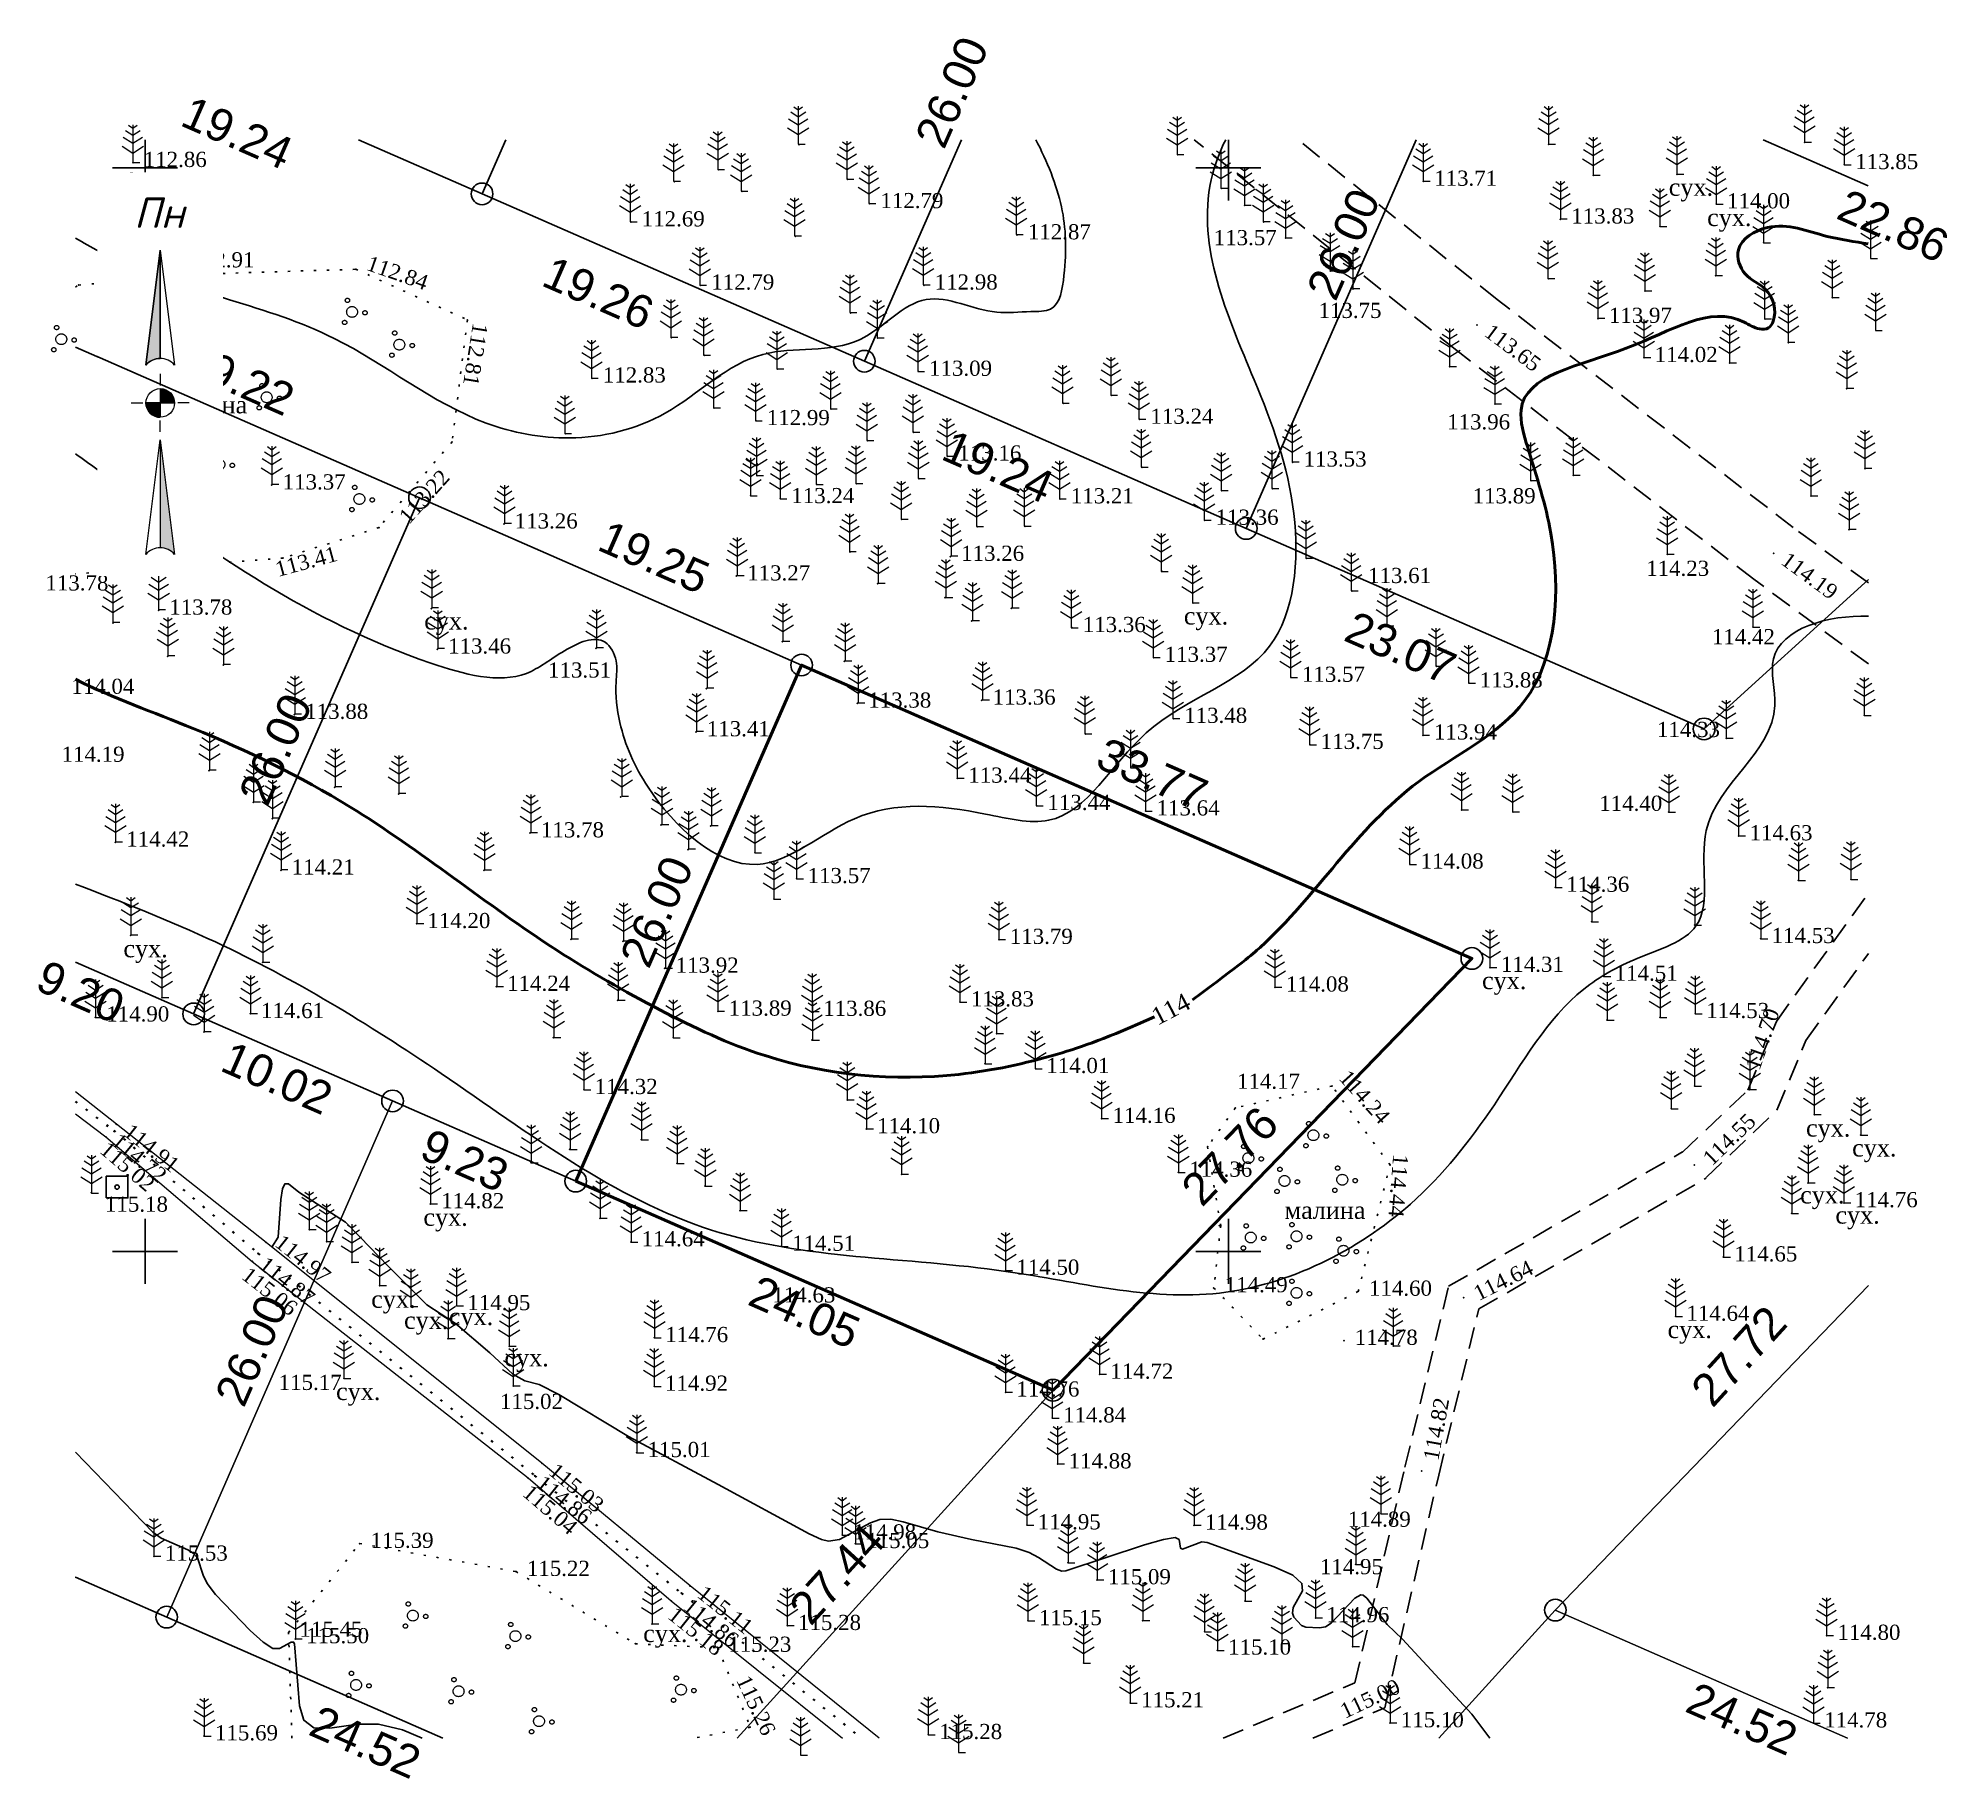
# Model space of a CAD drawing. Header units: millimetres. Extents: x 5405595.1 to 5405683.2, y 5525025.7 to 5525106.
import ezdxf
from ezdxf.enums import TextEntityAlignment as Align

# ---------------------------------------------------------------- set-up
doc = ezdxf.new("R2010")
doc.units = ezdxf.units.MM
doc.set_wipeout_variables(frame=1)
for name, pattern in [('DASHEDX2', [1.5, 1, -0.5]), ('HIDDEN', [0.5, 0, -0.5]), ('суцільна', [50, 50, 0])]:
    doc.linetypes.add(name, pattern=pattern)
for name, color, linetype, lineweight in [('#Лист (текст_ПН)', 250, 'Continuous', 0), ('#Штамп', 250, 'Continuous', 0), ('11900000', 1, 'Continuous', 30), ('Контур', 7, 'HIDDEN', 30), ('рельеф', 7, 'Continuous', 0), ('ТОЧКИ', 7, 'Continuous', 30), ('усл. знак', 7, 'суцільна', 20)]:
    doc.layers.add(name, color=color, linetype=linetype, lineweight=lineweight)
for name, color, linetype in [('SC007', 7, 'Continuous'), ('горизонтали', 42, 'Continuous'), ('дороги', 7, 'Continuous'), ('Ділянки_Межі', 10, 'Continuous'), ('надписи', 7, 'Continuous'), ('отметки', 7, 'Continuous'), ('промеры', 185, 'Continuous'), ('Растительность', 7, 'Continuous')]:
    doc.layers.add(name, color=color, linetype=linetype)
doc.styles.get("Standard").update_dxf_attribs({"font": 'arial.ttf'})
doc.styles.add('times', font='times.ttf')
doc.styles.add('Мой_Топо', font='isocpeui.ttf')
doc.linetypes.add('канава 0', pattern='A,0.9,0,["|",Standard,S=0.25,R=0,X=0,Y=0],0.1', length=1)

msp = doc.modelspace()

# ---------------------------------------------------------------- texts
at = {"layer": 'горизонтали', "color": 32, "lineweight": 50, "style": 'times'}
msp.add_text('114', height=0.8, rotation=27.59579, dxfattribs=at).set_placement((5405646.353, 5525061.118, 181.067), align=Align.TOP_LEFT)
at = {"layer": 'надписи', "color": 7, "style": 'times'}
for s, p in [('сух.', (5405599.055, 5525100.03, 111.861)), ('сух.', (5405670.323, 5525099.509, 111.861)), ('сух.', (5405672.095, 5525098.112, 111.861)), ('малина', (5405600.983, 5525089.471, 170.061)), ('сух.', (5405612.886, 5525079.497, 111.861)), ('сух.', (5405647.944, 5525079.727, 111.861)), ('сух.', (5405599.002, 5525064.371, 111.861)), ('сух.', (5405661.704, 5525062.901, 111.861)), ('сух.', (5405676.657, 5525056.097, 111.861)), ('сух.', (5405678.786, 5525055.178, 111.861)), ('сух.', (5405676.389, 5525053.01, 111.861)), ('сух.', (5405612.848, 5525051.98, 111.861)), ('малина', (5405652.595, 5525052.302, 170.061)), ('сух.', (5405678.013, 5525052.081, 111.861)), ('сух.', (5405610.44, 5525048.196, 111.861)), ('сух.', (5405611.953, 5525047.223, 111.861)), ('сух.', (5405614.025, 5525047.399, 111.861)), ('сух.', (5405670.268, 5525046.798, 111.861)), ('сух.', (5405616.588, 5525045.498, 111.861)), ('сух.', (5405608.817, 5525043.939, 111.861)), ('сух.', (5405622.992, 5525032.771, 111.861))]:
    msp.add_text(s, height=0.8, dxfattribs=at).set_placement(p, align=Align.TOP_LEFT)
at = {"layer": 'отметки', "color": 7, "style": 'times'}
for s, p in [('112.86', (5405599.941, 5525100.74, 112.857)), ('113.71', (5405659.498, 5525099.874, 113.712)), ('113.85', (5405678.928, 5525100.641, 113.852)), ('112.79', (5405633.941, 5525098.84, 112.787)), ('113.83', (5405665.826, 5525098.13, 113.827)), ('114.00', (5405673.015, 5525098.83, 113.996)), ('112.69', (5405622.924, 5525097.999, 112.693)), ('112.87', (5405640.745, 5525097.4, 112.867)), ('113.57', (5405649.324, 5525097.132, 113.569)), ('112.91', (5405602.143, 5525096.108, 112.91)), ('112.79', (5405626.135, 5525095.082, 112.789)), ('112.98', (5405636.446, 5525095.084, 112.978)), ('113.75', (5405654.159, 5525093.773, 113.754)), ('113.97', (5405667.561, 5525093.546, 113.966)), ('113.09', (5405636.186, 5525091.103, 113.094)), ('114.02', (5405669.674, 5525091.736, 114.024)), ('112.83', (5405621.128, 5525090.794, 112.833)), ('112.99', (5405628.697, 5525088.827, 112.994)), ('113.24', (5405646.402, 5525088.889, 113.241)), ('113.96', (5405660.095, 5525088.63, 113.959)), ('113.16', (5405637.538, 5525087.195, 113.161)), ('113.53', (5405653.47, 5525086.916, 113.533)), ('113.37', (5405606.353, 5525085.86, 113.374)), ('113.24', (5405629.829, 5525085.227, 113.241)), ('113.21', (5405642.727, 5525085.218, 113.211)), ('113.89', (5405661.272, 5525085.217, 113.894)), ('113.26', (5405617.063, 5525084.058, 113.264)), ('113.36', (5405649.41, 5525084.232, 113.363)), ('113.26', (5405637.666, 5525082.565, 113.258)), ('113.27', (5405627.793, 5525081.66, 113.266)), ('113.61', (5405656.446, 5525081.542, 113.615)), ('114.23', (5405669.281, 5525081.872, 114.233)), ('113.78', (5405595.404, 5525081.197, 113.78)), ('113.78', (5405601.123, 5525080.084, 113.784)), ('113.36', (5405643.279, 5525079.279, 113.358)), ('114.42', (5405672.315, 5525078.716, 114.416)), ('113.46', (5405613.988, 5525078.287, 113.463)), ('113.37', (5405647.058, 5525077.905, 113.375)), ('113.51', (5405618.602, 5525077.178, 113.512)), ('113.57', (5405653.395, 5525076.983, 113.566)), ('114.04', (5405596.602, 5525076.425, 114.038)), ('113.88', (5405661.599, 5525076.722, 113.88)), ('113.88', (5405607.395, 5525075.272, 113.876)), ('113.38', (5405633.379, 5525075.792, 113.38)), ('113.36', (5405639.12, 5525075.932, 113.362)), ('113.41', (5405625.928, 5525074.47, 113.409)), ('113.48', (5405647.961, 5525075.087, 113.477)), ('113.94', (5405659.485, 5525074.321, 113.944)), ('114.33', (5405669.78, 5525074.436, 114.334)), ('113.75', (5405654.262, 5525073.885, 113.751)), ('114.19', (5405596.148, 5525073.292, 114.188)), ('113.44', (5405637.997, 5525072.329, 113.445)), ('113.44', (5405641.648, 5525071.067, 113.439)), ('113.64', (5405646.685, 5525070.816, 113.641)), ('114.40', (5405667.117, 5525071.028, 114.403)), ('113.78', (5405618.274, 5525069.804, 113.784)), ('114.42', (5405599.136, 5525069.379, 114.417)), ('114.63', (5405674.05, 5525069.668, 114.626)), ('114.21', (5405606.77, 5525068.09, 114.207)), ('114.08', (5405658.875, 5525068.364, 114.077)), ('113.57', (5405630.582, 5525067.693, 113.572)), ('114.36', (5405665.594, 5525067.294, 114.359)), ('114.20', (5405613.033, 5525065.616, 114.198)), ('113.79', (5405639.912, 5525064.889, 113.795)), ('114.53', (5405675.071, 5525064.928, 114.528)), ('113.92', (5405624.491, 5525063.56, 113.922)), ('114.31', (5405662.576, 5525063.6, 114.312)), ('114.51', (5405667.827, 5525063.191, 114.506)), ('114.24', (5405616.713, 5525062.723, 114.236)), ('113.83', (5405638.117, 5525062.005, 113.834)), ('114.08', (5405652.652, 5525062.689, 114.079)), ('114.90', (5405598.213, 5525061.308, 114.904)), ('114.61', (5405605.355, 5525061.465, 114.614)), ('113.89', (5405626.939, 5525061.578, 113.893)), ('113.86', (5405631.302, 5525061.568, 113.865)), ('114.53', (5405672.051, 5525061.466, 114.53)), ('114.01', (5405641.598, 5525058.929, 114.008)), ('114.32', (5405620.754, 5525057.962, 114.323)), ('114.17', (5405650.399, 5525058.202, 114.17)), ('114.16', (5405644.655, 5525056.63, 114.161)), ('114.10', (5405633.787, 5525056.151, 114.098)), ('114.36', (5405648.193, 5525054.146, 114.358)), ('115.18', (5405598.152, 5525052.531, 115.18)), ('115.18', (5405598.152, 5525052.531, 115.184)), ('114.82', (5405613.671, 5525052.69, 114.82)), ('114.76', (5405678.906, 5525052.738, 114.763)), ('114.64', (5405622.923, 5525050.935, 114.644)), ('114.51', (5405629.866, 5525050.728, 114.508)), ('114.50', (5405640.214, 5525049.625, 114.497)), ('114.65', (5405673.348, 5525050.236, 114.645)), ('114.49', (5405649.828, 5525048.815, 114.49)), ('114.60', (5405656.489, 5525048.653, 114.602)), ('114.95', (5405614.878, 5525047.988, 114.95)), ('114.63', (5405628.954, 5525048.343, 114.632)), ('114.64', (5405671.14, 5525047.497, 114.645)), ('114.76', (5405624.008, 5525046.514, 114.761)), ('114.78', (5405655.832, 5525046.387, 114.782)), ('115.17', (5405606.169, 5525044.306, 115.174)), ('114.92', (5405624, 5525044.27, 114.92)), ('114.72', (5405644.554, 5525044.825, 114.724)), ('115.02', (5405616.383, 5525043.428, 115.024)), ('114.76', (5405640.216, 5525044.001, 114.76)), ('114.84', (5405642.373, 5525042.805, 114.838)), ('115.01', (5405623.195, 5525041.208, 115.013)), ('114.88', (5405642.624, 5525040.685, 114.882)), ('114.98', (5405632.683, 5525037.408, 114.984)), ('114.95', (5405641.201, 5525037.872, 114.948)), ('114.98', (5405648.915, 5525037.86, 114.984)), ('114.89', (5405655.511, 5525037.993, 114.893)), ('115.53', (5405600.913, 5525036.429, 115.529)), ('115.39', (5405610.411, 5525037.019, 115.389)), ('115.05', (5405633.287, 5525037.009, 115.055)), ('115.22', (5405617.624, 5525035.724, 115.223)), ('114.95', (5405654.225, 5525035.805, 114.952)), ('115.09', (5405644.437, 5525035.338, 115.088)), ('115.45', (5405607.127, 5525032.915, 115.454)), ('115.28', (5405630.139, 5525033.228, 115.278)), ('115.15', (5405641.252, 5525033.452, 115.15)), ('114.96', (5405654.521, 5525033.59, 114.963)), ('115.50', (5405607.436, 5525032.618, 115.498)), ('115.23', (5405626.922, 5525032.223, 115.233)), ('115.10', (5405649.987, 5525032.094, 115.099)), ('114.80', (5405678.109, 5525032.774, 114.801)), ('115.21', (5405645.974, 5525029.661, 115.209)), ('115.10', (5405657.958, 5525028.741, 115.096)), ('114.78', (5405677.496, 5525028.73, 114.776)), ('115.69', (5405603.23, 5525028.137, 115.692)), ('115.28', (5405636.652, 5525028.195, 115.278))]:
    msp.add_text(s, height=0.7, dxfattribs=at).set_placement(p, align=Align.TOP_LEFT)
for s, rotation, p in [('112.84', 340.63826, (5405610.397, 5525095.968, 112.84)), ('112.81', 260.80289, (5405615.834, 5525092.766, 112.807)), ('113.65', 323.31442, (5405662.171, 5525092.849, 113.647)), ('113.22', 48.09564, (5405611.657, 5525083.982, 113.215)), ('113.41', 15.24162, (5405605.947, 5525081.794, 113.412)), ('114.19', 323.75657, (5405675.86, 5525082.32, 114.189)), ('114.70', 71.01674, (5405673.84, 5525058.537, 114.704)), ('114.24', 311.92052, (5405655.578, 5525058.445, 114.237)), ('114.91', 321.68886, (5405599.385, 5525055.949, 114.912)), ('114.55', 44.03985, (5405671.824, 5525054.408, 114.545)), ('115.02', 319.60889, (5405598.312, 5525055.126, 115.018)), ('114.72', 320.24336, (5405598.845, 5525055.512, 114.723)), ('114.44', 265.48208, (5405658.309, 5525054.454, 114.435)), ('114.97', 321.31074, (5405606.373, 5525050.832, 114.973)), ('114.87', 321.36075, (5405605.642, 5525049.816, 114.866)), ('114.64', 26.54829, (5405661.23, 5525048.323, 114.637)), ('115.06', 321.88434, (5405604.83, 5525049.334, 113.39)), ('114.82', 79.77163, (5405658.993, 5525040.434, 114.815)), ('115.03', 320.39839, (5405619.019, 5525040.29, 115.032)), ('115.04', 319.33309, (5405617.822, 5525039.299, 115.038)), ('114.86', 321.31956, (5405618.429, 5525039.726, 114.864)), ('114.86', 320.71247, (5405625.228, 5525034.062, 114.863)), ('115.11', 321.54678, (5405625.861, 5525034.639, 115.107)), ('115.18', 321.30114, (5405624.509, 5525033.654, 115.185)), ('115.26', 295.03726, (5405627.908, 5525030.518, 115.262)), ('115.00', 25.30153, (5405655.074, 5525029.056, 115))]:
    msp.add_text(s, height=0.7, rotation=rotation, dxfattribs=at).set_placement(p, align=Align.TOP_LEFT)
at = {"layer": 'промеры', "char_height": 1.5, "attachment_point": 1}
for s, insert, rotation in [('26.00', (5405635.498, 5525101.401, 107.24), 66.37949), ('19.24', (5405602.16, 5525103.358), 336.35584), ('26.00', (5405653.568, 5525094.384, 107.24), 66.37949), ('22.86', (5405678.589, 5525099.065), 336.35584), ('19.26', (5405618.828, 5525095.972), 336.35584), ('19.22', (5405602.24, 5525091.992), 336.35584), ('19.24', (5405637.273, 5525087.956), 336.35584), ('19.25', (5405621.402, 5525083.775), 336.35584), ('23.07', (5405655.854, 5525079.592), 336.35584), ('26.00', (5405604.28, 5525071.089, 107.24), 66.37949), ('33.77', (5405644.388, 5525073.758), 336.35584), ('26.00', (5405621.875, 5525063.585, 107.24), 66.37949), ('9.20', (5405595.464, 5525063.486), 336.35584), ('10.02', (5405604.001, 5525059.741), 336.35584), ('27.76', (5405647.703, 5525053.04), 46.10948), ('9.23', (5405613.193, 5525055.708), 336.35584), ('24.05', (5405628.347, 5525048.942), 336.35584), ('26.00', (5405603.184, 5525043.338, 107.24), 66.37949), ('27.72', (5405671.238, 5525043.745), 47.66028), ('27.44', (5405629.613, 5525033.68), 47.66028), ('24.52', (5405671.605, 5525030.167), 336.4763), ('24.52', (5405608.076, 5525029.097), 336.35584)]:
    msp.add_mtext(s, dxfattribs=dict(at, insert=insert, rotation=rotation))

# ---------------------------------------------------------------- blocks, each defined once
blk = doc.blocks.new('A$C51FE15A3')
at = {"layer": 'Растительность', "color": 94, "lineweight": 0}
for points in [[(-0.447, 1.172), (0, 0.895), (0.447, 1.172)], [(-0.343, 1.489), (0, 1.267), (0.343, 1.489)], [(-0.201, 1.726), (0, 1.584), (0.201, 1.726)], [(0, 1.75), (0, 0), (0.319, 0)], [(-0.493, 0.753), (0, 0.444), (0.493, 0.753)]]:
    blk.add_lwpolyline(points, dxfattribs=at)
blk = doc.blocks.new('SYMBOL902')
at = {"layer": 'SC007'}
blk.add_lwpolyline([(-1.25, -1.25), (-1.25, 1.25), (1.25, 1.25), (1.25, -1.25)], close=True, dxfattribs=at)
blk.add_circle((0, 0), 0.25, dxfattribs=at)
blk = doc.blocks.new('A$C72385B22')
at = {"layer": 'усл. знак'}
for centre, radius in [((0, 0), 0.625), ((-0.02, 1.49), 0.25), ((-1.29, -0.64), 0.25), ((1.28, -0.76), 0.25)]:
    blk.add_circle(centre, radius, dxfattribs=at)
blk = doc.blocks.new('*U4')
at = {"color": 0}
for points in [[(-0.113, 0), (-0.109, -0.029), (-0.097, -0.056)], [(-0.113, 0), (-0.097, -0.056), (0, 0)], [(-0.097, -0.056), (0, -0.113), (0, 0)], [(-0.097, -0.056), (-0.08, -0.08), (-0.056, -0.097)], [(-0.097, -0.056), (-0.056, -0.097), (0, -0.113)], [(-0.056, -0.097), (-0.029, -0.109), (0, -0.113)]]:
    blk.add_solid(points, dxfattribs=at)
blk = doc.blocks.new('*U5')
at = {"color": 0}
for points in [[(0, 0), (0.097, 0.056), (0, 0.113)], [(0.097, 0.056), (0.029, 0.109), (0, 0.113)], [(0, 0), (0.113, 0), (0.097, 0.056)], [(0.097, 0.056), (0.056, 0.097), (0.029, 0.109)], [(0.097, 0.056), (0.08, 0.08), (0.056, 0.097)], [(0.113, 0), (0.109, 0.029), (0.097, 0.056)]]:
    blk.add_solid(points, dxfattribs=at)
blk = doc.blocks.new('*U6')
at = {"color": 0}
for points in [[(0, -1.136), (0.021, -1.138), (0, -0.288)], [(0.021, -1.138), (0.042, -1.142), (0, -0.288)], [(0.042, -1.142), (0.062, -1.15), (0, -0.288)], [(0.062, -1.15), (0.081, -1.16), (0, -0.288)], [(0.081, -1.16), (0.098, -1.173), (0, -0.288)], [(0.098, -1.173), (0.113, -1.188), (0, -0.288)]]:
    blk.add_solid(points, dxfattribs=at)
blk = doc.blocks.new('*U7')
at = {"color": 0}
for points in [[(-0.113, 0.297), (-0.098, 0.312), (0, 1.197)], [(-0.098, 0.312), (-0.081, 0.325), (0, 1.197)], [(-0.081, 0.325), (-0.062, 0.335), (0, 1.197)], [(-0.062, 0.335), (-0.042, 0.343), (0, 1.197)], [(-0.042, 0.343), (-0.021, 0.347), (0, 1.197)], [(-0.021, 0.347), (0, 0.349), (0, 1.197)]]:
    blk.add_solid(points, dxfattribs=at)
blk = doc.blocks.new('#Північ')
at = {"color": 7}
blk.add_wipeout([(-2.901, 10.635), (2.901, 10.635), (2.901, -7.981), (-2.901, -7.981)], dxfattribs=at).dxf.layer = '#Лист (текст_ПН)'
at = {"layer": '#Лист (текст_ПН)'}
for p, q in [((-0.663, 1.748), (0, 7.043)), ((0, 7.043), (0, 2.052)), ((0, 7.043), (0.663, 1.748)), ((0, 1.337), (0, 0.807)), ((-1.337, 0), (-0.807, 0)), ((-0.662, 0), (0.662, 0)), ((0, 0.662), (0, -0.662)), ((1.337, 0), (0.807, 0)), ((0, -1.337), (0, -0.807)), ((-0.663, -6.99), (0, -1.695)), ((0, -1.695), (0.663, -6.99)), ((0, -1.695), (0, -6.686))]:
    blk.add_line(p, q, dxfattribs=at)
at = {"layer": '#Лист (текст_ПН)', "flags": 128}
for points in [[(0, 7.043), (-0.663, 1.748, -0.218585), (0, 2.052)], [(0, 0), (-0.662, 0, 0.414214), (0, -0.662)]]:
    blk.add_lwpolyline(points, format="xyb", close=True, dxfattribs=at)
at = {"layer": '#Лист (текст_ПН)'}
blk.add_circle((0, 0), 0.662, dxfattribs=at)
for centre in [(0, 1.178), (0, -7.56)]:
    blk.add_arc(centre, 0.874, 40.67981, 139.32019, dxfattribs=at)
at = {"layer": '#Лист (текст_ПН)', "xscale": 5.883850111352785, "yscale": 5.883850111352785, "zscale": 5.883850111352785}
for name in ['*U7', '*U4', '*U5', '*U6']:
    blk.add_blockref(name, (0, 0), dxfattribs=at)
at = {"layer": '#Лист (текст_ПН)', "style": 'Мой_Топо'}
blk.add_text('Пн', height=1.4, dxfattribs=at).set_placement((-1.217, 8.077))

# ---------------------------------------------------------------- linework, layer by layer
at = {"layer": '11900000', "color": 7}
for points in [[(5405600, 5525098.5, 0), (5405600, 5525101.294, 0)], [(5405600, 5525098.5, 0), (5405600, 5525101.294, 0)], [(5405650, 5525098.5, 0), (5405650, 5525101.294, 0)], [(5405650, 5525098.5, 0), (5405650, 5525101.294, 0)], [(5405598.5, 5525100, 0), (5405601.5, 5525100, 0)], [(5405598.5, 5525100, 0), (5405601.5, 5525100, 0)], [(5405648.5, 5525100, 0), (5405651.5, 5525100, 0)], [(5405648.5, 5525100, 0), (5405651.5, 5525100, 0)], [(5405600, 5525048.5, 0), (5405600, 5525051.5, 0)], [(5405600, 5525048.5, 0), (5405600, 5525051.5, 0)], [(5405650, 5525048.5, 0), (5405650, 5525051.5, 0)], [(5405650, 5525048.5, 0), (5405650, 5525051.5, 0)], [(5405598.5, 5525050, 0), (5405601.5, 5525050, 0)], [(5405598.5, 5525050, 0), (5405601.5, 5525050, 0)], [(5405648.5, 5525050, 0), (5405651.5, 5525050, 0)], [(5405648.5, 5525050, 0), (5405651.5, 5525050, 0)]]:
    msp.add_polyline3d(points, dxfattribs=at)
at = {"layer": 'горизонтали', "color": 32}
for points in [[(5405605.858, 5525050.195, 113.66), (5405606.147, 5525050.652, 115), (5405606.267, 5525052.402, 115), (5405606.347, 5525052.892, 115), (5405606.457, 5525053.122, 115), (5405606.617, 5525053.112, 115), (5405607.097, 5525052.732, 115), (5405609.257, 5525051.352, 115), (5405609.927, 5525050.662, 115), (5405611.217, 5525049.312, 115), (5405613.007, 5525047.532, 115), (5405614.327, 5525046.672, 115), (5405615.907, 5525045.312, 115), (5405616.977, 5525044.332, 115), (5405617.527, 5525044.032, 115), (5405618.187, 5525043.862, 115), (5405619.097, 5525043.402, 115), (5405622.317, 5525041.452, 115), (5405626.457, 5525039.242, 115), (5405630.657, 5525036.972, 115), (5405631.227, 5525036.712, 115), (5405631.537, 5525036.632, 115), (5405632.057, 5525036.702, 115), (5405633.487, 5525037.472, 115), (5405633.907, 5525037.622, 115), (5405634.417, 5525037.642, 115), (5405634.997, 5525037.522, 115), (5405636.587, 5525037.052, 115), (5405638.147, 5525036.712, 115), (5405640.207, 5525036.312, 115), (5405640.807, 5525036.112, 115), (5405641.237, 5525035.882, 115), (5405642.067, 5525035.332, 115), (5405642.307, 5525035.242, 115), (5405642.497, 5525035.252, 115), (5405646.127, 5525036.452, 115), (5405647.007, 5525036.702, 115), (5405647.537, 5525036.792, 115), (5405647.727, 5525036.702, 115), (5405647.797, 5525036.302, 115), (5405647.877, 5525036.252, 115), (5405648.767, 5525036.602, 115), (5405649.017, 5525036.562, 115), (5405652.107, 5525035.442, 115), (5405652.967, 5525035.052, 115), (5405653.397, 5525034.682, 115), (5405653.417, 5525034.342, 115), (5405652.987, 5525033.562, 115), (5405652.957, 5525033.312, 115), (5405653.027, 5525033.122, 115), (5405653.377, 5525032.742, 115), (5405653.567, 5525032.662, 115), (5405654.207, 5525032.632, 115), (5405654.477, 5525032.682, 115), (5405654.747, 5525032.842, 115), (5405655.837, 5525034.002, 115), (5405656.107, 5525034.152, 115), (5405656.227, 5525034.132, 115), (5405656.387, 5525034.002, 115), (5405657.327, 5525032.782, 115), (5405658.037, 5525032.112, 115), (5405661.237, 5525028.652, 115), (5405662.062, 5525027.541, 115)], [(5405596.791, 5525040.733, 115.5), (5405600.367, 5525037.042, 115.5), (5405600.747, 5525036.762, 115.5), (5405601.977, 5525036.232, 115.5), (5405602.227, 5525036.082, 115.5), (5405602.417, 5525035.852, 115.5), (5405602.677, 5525035.062, 115.5), (5405602.867, 5525034.672, 115.5), (5405603.257, 5525034.172, 115.5), (5405604.847, 5525032.512, 115.5), (5405605.457, 5525031.962, 115.5), (5405605.907, 5525031.682, 115.5), (5405606.207, 5525031.682, 115.5), (5405606.747, 5525031.962, 115.5), (5405606.857, 5525031.972, 115.5), (5405606.907, 5525031.892, 115.5), (5405607.127, 5525029.032, 115.5), (5405607.327, 5525028.362, 115.5), (5405607.797, 5525028.022, 115.5), (5405608.527, 5525027.992, 115.5), (5405609.827, 5525028.182, 115.5), (5405610.777, 5525028.182, 115.5), (5405611.877, 5525027.922, 115.5), (5405612.789, 5525027.541, 115.5)]]:
    msp.add_polyline3d(points, dxfattribs=at)
for points, knots in [([(5405641.116, 5525101.294), (5405641.634, 5525100.3), (5405642.485, 5525098.222), (5405642.551, 5525095.719), (5405642.18, 5525093.334), (5405640.621, 5525093.399), (5405638.778, 5525093.138), (5405635.799, 5525094.795), (5405632.949, 5525091.153), (5405627.992, 5525092.164), (5405624.432, 5525088.349), (5405619.809, 5525087.234), (5405614.267, 5525088.284), (5405608.405, 5525093.232), (5405601.267, 5525094.344), (5405597.512, 5525096.325), (5405596.79, 5525096.755)], [168.720152, 168.720152, 168.720152, 168.720152, 172.02745, 175.191691, 176.860986, 177.776803, 179.359266, 182.66385, 186.23147, 190.763459, 196.023934, 200.592391, 204.501187, 212.520791, 222.836087, 225.37225, 225.37225, 225.37225, 225.37225]), ([(5405596.79, 5525086.806), (5405597.453, 5525086.335), (5405602.574, 5525082.661), (5405608.638, 5525078.274), (5405617.08, 5525075.984), (5405619.173, 5525077.713), (5405621.142, 5525078.619), (5405621.851, 5525077.245), (5405621.667, 5525075.983), (5405621.913, 5525073.909), (5405623.382, 5525070.558), (5405627.966, 5525066.273), (5405632.949, 5525070.936), (5405637.681, 5525070.515), (5405642.96, 5525069.18), (5405645.866, 5525075.047), (5405652.853, 5525076.753), (5405653.473, 5525084.41), (5405650.942, 5525091.024), (5405648.228, 5525096.988), (5405649.572, 5525100.708), (5405649.876, 5525101.294)], [58.600721, 58.600721, 58.600721, 58.600721, 61.050154, 77.66341, 82.099779, 84.149114, 86.062416, 87.062094, 88.033351, 89.912561, 93.167404, 99.33852, 104.294488, 110.346143, 113.276217, 119.316155, 126.282429, 132.498742, 138.940826, 148.380777, 150.296777, 150.296777, 150.296777, 150.296777]), ([(5405679.535, 5525079.308), (5405677.72, 5525079.375), (5405674.484, 5525078.489), (5405675.963, 5525073.463), (5405670.828, 5525070.702), (5405672.738, 5525064.783), (5405668.827, 5525063.622), (5405665.194, 5525061.62), (5405662.523, 5525056.828), (5405657.918, 5525050.996), (5405649.548, 5525046.835), (5405638.531, 5525049.828), (5405625.45, 5525049.504), (5405614.394, 5525058.014), (5405604.871, 5525063.802), (5405598.974, 5525066.111), (5405596.791, 5525066.948)], [233.032061, 233.032061, 233.032061, 233.032061, 237.834332, 239.978238, 246.559492, 250.990412, 254.056617, 256.937883, 263.675821, 269.676307, 279.403048, 289.305425, 303.021124, 317.439079, 329.503827, 336.526556, 336.526556, 336.526556, 336.526556])]:
    msp.add_open_spline(points, degree=3, knots=knots, dxfattribs=at)
at = {"layer": 'горизонтали', "color": 32, "lineweight": 50}
for points, knots in [([(5405679.534, 5525096.488), (5405678.908, 5525096.599), (5405677.245, 5525096.823), (5405675.327, 5525097.696), (5405673.244, 5525096.508), (5405673.734, 5525094.937), (5405675.007, 5525094.501), (5405675.374, 5525093.273), (5405674.953, 5525092.547), (5405674.367, 5525092.537), (5405672.442, 5525093.851), (5405668.747, 5525091.264), (5405662.871, 5525090.323), (5405664.061, 5525086.221), (5405665.427, 5525082.173), (5405665.054, 5525074.961), (5405656.965, 5525071.362), (5405653.783, 5525065.91), (5405650.669, 5525063.336), (5405648.34, 5525061.614)], [223.36838, 223.36838, 223.36838, 223.36838, 225.181607, 227.972328, 229.655785, 230.811467, 231.987183, 233.498714, 233.881724, 234.285096, 235.062958, 240.641134, 246.270624, 248.034407, 252.137765, 259.955965, 266.119621, 276.685782, 278.277423, 278.277423, 278.277423, 278.277423]), ([(5405646.596, 5525060.824), (5405644.42, 5525059.847), (5405641.78, 5525058.919), (5405636.182, 5525057.703), (5405629.645, 5525058.281), (5405623.668, 5525061.118), (5405617.176, 5525064.825), (5405610.647, 5525070.228), (5405602.989, 5525073.958), (5405598.521, 5525075.537), (5405596.79, 5525076.404)], [283.669955, 283.669955, 283.669955, 283.669955, 287.256708, 291.904228, 300.8891, 306.194885, 311.670523, 323.305447, 331.392318, 337.230694, 337.230694, 337.230694, 337.230694])]:
    msp.add_open_spline(points, degree=3, knots=knots, dxfattribs=at)
at = {"layer": 'дороги', "color": 7, "linetype": 'DASHEDX2'}
for points in [[(5405679.535, 5525077.109), (5405674.257, 5525081.015), (5405660.544, 5525091.568), (5405648.426, 5525101.294)], [(5405679.535, 5525080.847), (5405676.065, 5525083.409), (5405662.398, 5525093.926), (5405653.219, 5525101.294)]]:
    msp.add_lwpolyline(points, dxfattribs=at)
for points, elevation in [([(5405675.289, 5525060.612), (5405679.535, 5525066.516)], 115.262), ([(5405676.656, 5525059.733), (5405679.535, 5525063.749)], 115.262), ([(5405670.949, 5525054.563), (5405673.97, 5525057.445), (5405675.289, 5525060.612)], 114.545), ([(5405672.053, 5525053.405), (5405675.318, 5525056.52), (5405676.656, 5525059.733)], 114.545), ([(5405649.766, 5525027.541), (5405655.841, 5525030.091), (5405658.149, 5525040.049), (5405660.165, 5525048.39), (5405670.953, 5525054.591)], 115.262), ([(5405653.9, 5525027.541), (5405657.215, 5525028.933), (5405659.705, 5525039.681), (5405661.559, 5525047.346), (5405672.049, 5525053.377)], 115.262)]:
    msp.add_lwpolyline(points, dxfattribs=dict(at, elevation=elevation))
at = {"layer": 'Ділянки_Межі'}
for points in [[(5405616.647, 5525101.294), (5405615.555, 5525098.8), (5405609.858, 5525101.294)], [(5405637.681, 5525101.294), (5405633.199, 5525091.075), (5405615.555, 5525098.8)], [(5405615.555, 5525098.8), (5405616.647, 5525101.294)], [(5405679.534, 5525099.171), (5405674.686, 5525101.294)], [(5405596.79, 5525091.731), (5405612.672, 5525084.779), (5405602.244, 5525060.961), (5405596.791, 5525063.349)]]:
    msp.add_lwpolyline(points, dxfattribs=at)
at = {"layer": 'Ділянки_Межі', "lineweight": 25}
for points in [[(5405679.535, 5525081.012), (5405671.954, 5525074.107), (5405650.821, 5525083.359), (5405633.199, 5525091.075), (5405615.555, 5525098.8), (5405609.858, 5525101.294)], [(5405658.673, 5525101.294), (5405650.821, 5525083.359), (5405633.199, 5525091.075)], [(5405633.199, 5525091.075), (5405637.681, 5525101.294)], [(5405650.821, 5525083.359), (5405658.673, 5525101.294)], [(5405674.686, 5525101.294), (5405679.534, 5525099.171)], [(5405679.535, 5525081.012), (5405671.954, 5525074.107), (5405650.821, 5525083.359)], [(5405659.714, 5525027.541), (5405665.089, 5525033.448), (5405679.535, 5525048.43)], [(5405613.75, 5525027.541), (5405601, 5525033.124), (5405596.791, 5525034.967)]]:
    msp.add_lwpolyline(points, dxfattribs=at)
at = {"layer": 'Ділянки_Межі'}
msp.add_lwpolyline([(5405602.244, 5525060.961), (5405612.672, 5525084.779), (5405630.305, 5525077.059), (5405619.878, 5525053.241), (5405611.427, 5525056.941)], close=True, dxfattribs=at)
at = {"layer": 'Ділянки_Межі', "lineweight": 50}
msp.add_lwpolyline([(5405619.878, 5525053.241), (5405630.305, 5525077.059), (5405661.239, 5525063.516), (5405641.912, 5525043.594)], close=True, dxfattribs=at)
at = {"layer": 'Ділянки_Межі', "lineweight": 0}
for points in [[(5405596.791, 5525063.349), (5405602.244, 5525060.961), (5405611.427, 5525056.941), (5405601, 5525033.124), (5405596.791, 5525034.967)], [(5405601, 5525033.124), (5405611.427, 5525056.941), (5405619.878, 5525053.241), (5405641.912, 5525043.594), (5405627.326, 5525027.541)], [(5405665.089, 5525033.448), (5405679.535, 5525048.43)], [(5405613.75, 5525027.541), (5405601, 5525033.124)], [(5405659.714, 5525027.541), (5405665.089, 5525033.448), (5405678.58, 5525027.541)], [(5405678.58, 5525027.541), (5405665.089, 5525033.448)]]:
    msp.add_lwpolyline(points, dxfattribs=at)
at = {"layer": 'Контур', "color": 7, "linetype": 'HIDDEN'}
for points, elevation in [([(5405596.79, 5525094.499), (5405596.946, 5525094.594), (5405603.597, 5525095.127), (5405609.731, 5525095.321), (5405614.878, 5525092.983), (5405614.173, 5525087.355), (5405610.795, 5525083.4), (5405606.375, 5525081.994), (5405596.79, 5525081.265)], 113.78), ([(5405655.99, 5525048.15), (5405657.46, 5525053.99), (5405654.78, 5525057.63), (5405650.32, 5525056.62), (5405649.04, 5525054.83), (5405649.644, 5525051.19), (5405649.33, 5525048.31), (5405651.6, 5525045.95), (5405655.99, 5525048.15)], 114.6), ([(5405606.779, 5525027.541), (5405606.627, 5525032.415), (5405609.911, 5525036.519), (5405617.124, 5525035.224)], 115.223), ([(5405617.124, 5525035.224), (5405622.63, 5525031.895), (5405626.44, 5525031.71)], 115.223), ([(5405626.44, 5525031.71), (5405627.94, 5525028.04)], 115.223), ([(5405627.94, 5525028.04), (5405625.363, 5525027.541)], 115.223)]:
    msp.add_lwpolyline(points, dxfattribs=dict(at, elevation=elevation))
at = {"layer": 'отметки', "color": 7}
for p in [(5405630.188, 5525101.068, 112.702), (5405664.785, 5525101.087, 113.794), (5405676.6, 5525101.174, 113.82), (5405599.441, 5525100.24, 112.857), (5405626.46, 5525099.915, 112.663), (5405647.653, 5525100.611, 113.387), (5405678.428, 5525100.141, 113.852), (5405624.424, 5525099.37, 112.638), (5405627.547, 5525098.917, 112.657), (5405632.425, 5525099.467, 112.733), (5405649.667, 5525099.051, 113.532), (5405658.998, 5525099.374, 113.712), (5405666.847, 5525099.659, 113.909), (5405670.706, 5525099.708, 113.942), (5405633.441, 5525098.34, 112.787), (5405650.751, 5525098.271, 113.623), (5405672.515, 5525098.33, 113.996), (5405622.424, 5525097.499, 112.693), (5405651.623, 5525097.504, 113.569), (5405665.326, 5525097.63, 113.827), (5405669.916, 5525097.301, 113.955), (5405630.012, 5525096.844, 112.829), (5405640.245, 5525096.9, 112.867), (5405652.645, 5525096.759, 113.644), (5405674.705, 5525096.542, 114.019), (5405596.946, 5525094.594, 113.093), (5405603.597, 5525095.127, 112.91), (5405609.731, 5525095.321, 112.84), (5405625.635, 5525094.582, 112.789), (5405635.946, 5525094.584, 112.978), (5405654.7, 5525095.24, 113.714), (5405664.759, 5525094.892, 113.89), (5405672.494, 5525095.029, 113.98), (5405655.749, 5525094.417, 113.754), (5405669.23, 5525094.319, 113.923), (5405677.876, 5525094.01, 114.031), (5405614.878, 5525092.983, 112.807), (5405632.561, 5525093.309, 112.932), (5405661.471, 5525092.747, 113.647), (5405667.061, 5525093.046, 113.966), (5405674.758, 5525093.021, 113.989), (5405624.294, 5525092.168, 112.907), (5405633.82, 5525092.145, 113.016), (5405675.837, 5525091.939, 114.045), (5405625.809, 5525091.342, 112.947), (5405669.174, 5525091.236, 114.024), (5405673.134, 5525090.995, 114.063), (5405620.628, 5525090.294, 112.833), (5405629.189, 5525090.711, 113.025), (5405635.686, 5525090.603, 113.094), (5405660.22, 5525090.832, 113.865), (5405644.599, 5525089.496, 113.202), (5405678.54, 5525089.813, 114.083), (5405626.266, 5525088.922, 113.025), (5405628.197, 5525088.327, 112.994), (5405631.657, 5525088.874, 113.031), (5405642.375, 5525089.128, 113.148), (5405645.902, 5525088.389, 113.241), (5405662.303, 5525089.1, 113.959), (5405619.396, 5525087.735, 112.989), (5405635.471, 5525087.792, 113.11), (5405614.173, 5525087.355, 113.055), (5405633.35, 5525087.409, 113.097), (5405637.038, 5525086.695, 113.161), (5405628.245, 5525085.798, 113.143), (5405646.013, 5525086.185, 113.281), (5405652.97, 5525086.416, 113.533), (5405665.913, 5525085.815, 114.183), (5405679.388, 5525086.119, 114.138), (5405605.853, 5525085.36, 113.374), (5405627.96, 5525084.868, 113.14), (5405631.006, 5525085.389, 113.185), (5405632.836, 5525085.425, 113.184), (5405635.716, 5525085.659, 113.215), (5405649.696, 5525085.104, 113.349), (5405652.041, 5525085.192, 113.439), (5405663.962, 5525085.565, 113.894), (5405676.888, 5525084.86, 114.256), (5405629.329, 5525084.727, 113.241), (5405642.227, 5525084.718, 113.211), (5405610.795, 5525083.4, 113.215), (5405616.563, 5525083.558, 113.264), (5405634.928, 5525083.787, 113.267), (5405638.407, 5525083.44, 113.25), (5405640.611, 5525083.462, 113.273), (5405648.91, 5525083.732, 113.363), (5405678.65, 5525083.304, 114.321), (5405632.53, 5525082.281, 113.257), (5405670.261, 5525082.161, 114.233), (5405675.161, 5525082.212, 114.189), (5405606.375, 5525081.994, 113.412), (5405637.166, 5525082.065, 113.258), (5405646.93, 5525081.376, 113.357), (5405653.603, 5525081.98, 113.51), (5405627.293, 5525081.16, 113.266), (5405633.809, 5525080.814, 113.289), (5405655.698, 5525080.476, 113.615), (5405600.623, 5525079.584, 113.784), (5405613.209, 5525079.666, 113.374), (5405636.925, 5525080.16, 113.273), (5405639.989, 5525079.681, 113.309), (5405648.368, 5525079.926, 113.327), (5405598.52, 5525078.997, 113.869), (5405638.156, 5525079.091, 113.322), (5405642.779, 5525078.779, 113.358), (5405657.34, 5525078.855, 113.674), (5405674.216, 5525078.807, 114.416), (5405613.488, 5525077.787, 113.463), (5405620.81, 5525077.834, 113.512), (5405629.408, 5525078.137, 113.364), (5405601.051, 5525077.461, 113.871), (5405603.613, 5525077.055, 113.777), (5405632.275, 5525077.229, 113.298), (5405646.558, 5525077.405, 113.375), (5405659.606, 5525077.005, 113.729), (5405652.895, 5525076.483, 113.566), (5405661.099, 5525076.222, 113.88), (5405625.909, 5525075.969, 113.357), (5405632.879, 5525075.292, 113.38), (5405638.62, 5525075.432, 113.362), (5405606.895, 5525074.772, 113.876), (5405647.461, 5525074.587, 113.477), (5405679.349, 5525074.734, 114.82), (5405625.428, 5525073.97, 113.409), (5405643.406, 5525073.878, 113.465), (5405653.762, 5525073.385, 113.751), (5405658.985, 5525073.821, 113.944), (5405672.988, 5525073.681, 114.334), (5405602.959, 5525072.186, 114.072), (5405637.497, 5525071.829, 113.445), (5405645.499, 5525072.32, 113.561), (5405604.998, 5525070.718, 114.104), (5405608.756, 5525071.419, 114.006), (5405611.7, 5525071.112, 113.907), (5405621.96, 5525070.97, 113.527), (5405605.879, 5525069.974, 114.126), (5405641.148, 5525070.567, 113.439), (5405646.185, 5525070.316, 113.641), (5405660.769, 5525070.369, 114.095), (5405663.132, 5525070.282, 114.233), (5405670.325, 5525070.273, 114.403), (5405617.774, 5525069.304, 113.784), (5405623.821, 5525069.673, 113.556), (5405626.104, 5525069.626, 113.447), (5405673.55, 5525069.168, 114.626), (5405598.636, 5525068.879, 114.417), (5405625.057, 5525068.545, 113.614), (5405628.153, 5525068.395, 113.41), (5405606.27, 5525067.59, 114.207), (5405615.646, 5525067.587, 113.918), (5405630.082, 5525067.193, 113.572), (5405658.375, 5525067.864, 114.077), (5405665.094, 5525066.794, 114.359), (5405676.309, 5525067.121, 114.536), (5405678.737, 5525067.165, 114.502), (5405629.028, 5525066.261, 113.644), (5405599.346, 5525064.581, 114.597), (5405612.533, 5525065.116, 114.198), (5405666.771, 5525065.209, 114.456), (5405671.518, 5525065.055, 114.496), (5405619.659, 5525064.402, 113.95), (5405622.062, 5525064.312, 113.836), (5405639.412, 5525064.389, 113.795), (5405674.571, 5525064.428, 114.528), (5405605.429, 5525063.333, 114.44), (5405623.991, 5525063.06, 113.922), (5405662.076, 5525063.1, 114.312), (5405616.213, 5525062.223, 114.236), (5405652.152, 5525062.189, 114.079), (5405667.327, 5525062.691, 114.506), (5405600.781, 5525061.715, 114.781), (5405621.819, 5525061.58, 114.014), (5405626.439, 5525061.078, 113.893), (5405630.802, 5525061.068, 113.865), (5405637.617, 5525061.505, 113.834), (5405597.713, 5525060.808, 114.904), (5405602.728, 5525060.13, 114.77), (5405604.855, 5525060.965, 114.614), (5405667.481, 5525060.674, 114.562), (5405669.92, 5525060.795, 114.557), (5405671.551, 5525060.966, 114.53), (5405618.844, 5525059.866, 114.142), (5405624.381, 5525059.859, 114.036), (5405630.782, 5525059.749, 113.935), (5405639.305, 5525060.053, 113.9), (5405638.774, 5525058.664, 113.977), (5405641.098, 5525058.429, 114.008), (5405654.785, 5525057.629, 114.237), (5405671.512, 5525057.628, 114.601), (5405620.254, 5525057.462, 114.323), (5405632.416, 5525056.991, 114.114), (5405650.324, 5525056.624, 114.17), (5405674.057, 5525057.468, 114.704), (5405598.683, 5525055.867, 114.912), (5405644.155, 5525056.13, 114.161), (5405670.439, 5525056.584, 114.607), (5405677.039, 5525056.308, 114.642), (5405598.195, 5525055.284, 115.018), (5405598.564, 5525055.539, 114.723), (5405622.91, 5525055.153, 114.363), (5405633.287, 5525055.651, 114.098), (5405649.042, 5525054.832, 114.21), (5405679.187, 5525055.373, 114.706), (5405617.807, 5525054.087, 114.551), (5405619.605, 5525054.702, 114.427), (5405624.549, 5525054.06, 114.306), (5405657.46, 5525053.99, 114.435), (5405671.501, 5525053.984, 114.545), (5405634.92, 5525053.561, 114.244), (5405647.693, 5525053.646, 114.358), (5405676.757, 5525053.156, 114.653), (5405597.527, 5525052.713, 115.137), (5405613.171, 5525052.19, 114.82), (5405625.842, 5525053.014, 114.35), (5405678.406, 5525052.238, 114.763), (5405621, 5525051.527, 114.571), (5405627.46, 5525051.877, 114.407), (5405676.001, 5525051.755, 114.707), (5405607.583, 5525051.01, 115.078), (5405608.382, 5525050.454, 115.067), (5405622.423, 5525050.435, 114.644), (5405649.584, 5525051.191, 114.393), (5405605.21, 5525049.914, 114.866), (5405605.583, 5525050.416, 114.973), (5405629.366, 5525050.228, 114.508), (5405672.848, 5525049.736, 114.645), (5405604.951, 5525049.536, 115.055), (5405609.547, 5525049.496, 115.055), (5405639.714, 5525049.125, 114.497), (5405610.826, 5525048.417, 115.048), (5405628.454, 5525047.843, 114.632), (5405649.328, 5525048.315, 114.49), (5405655.989, 5525048.153, 114.602), (5405660.862, 5525047.868, 114.637), (5405612.273, 5525047.449, 115.03), (5405614.378, 5525047.488, 114.95), (5405670.64, 5525046.997, 114.645), (5405613.988, 5525045.98, 115.058), (5405616.808, 5525045.626, 114.941), (5405623.508, 5525046.014, 114.761), (5405651.598, 5525045.951, 114.625), (5405655.332, 5525045.887, 114.782), (5405657.605, 5525045.641, 114.807), (5405644.054, 5525044.325, 114.724), (5405609.184, 5525044.144, 115.174), (5405616.992, 5525043.792, 115.024), (5405623.5, 5525043.77, 114.92), (5405639.716, 5525043.501, 114.76), (5405641.873, 5525042.305, 114.838), (5405618.315, 5525040.223, 115.032), (5405622.695, 5525040.708, 115.013), (5405642.124, 5525040.185, 114.882), (5405658.927, 5525039.865, 114.815), (5405617.682, 5525039.548, 115.038), (5405617.984, 5525039.654, 114.864), (5405640.701, 5525037.372, 114.948), (5405648.415, 5525037.36, 114.984), (5405657.039, 5525037.89, 114.893), (5405609.911, 5525036.519, 115.389), (5405632.183, 5525036.908, 114.984), (5405632.787, 5525036.509, 115.055), (5405600.413, 5525035.929, 115.529), (5405642.597, 5525035.631, 114.968), (5405655.878, 5525035.553, 114.952), (5405617.124, 5525035.224, 115.223), (5405643.937, 5525034.838, 115.088), (5405624.291, 5525033.87, 115.185), (5405624.76, 5525034.236, 114.863), (5405625.159, 5525034.558, 115.107), (5405650.77, 5525033.862, 115.065), (5405623.398, 5525032.805, 115.245), (5405640.752, 5525032.952, 115.15), (5405646.049, 5525032.962, 115.045), (5405654.021, 5525033.09, 114.963), (5405606.627, 5525032.415, 115.454), (5405606.936, 5525032.118, 115.498), (5405629.639, 5525032.728, 115.278), (5405648.904, 5525032.452, 115.078), (5405677.609, 5525032.274, 114.801), (5405622.63, 5525031.895, 115.233), (5405626.422, 5525031.723, 115.233), (5405649.487, 5525031.594, 115.099), (5405652.467, 5525031.914, 115.058), (5405655.729, 5525031.762, 115.071), (5405643.315, 5525031.001, 115.169), (5405656.528, 5525029.512, 115), (5405677.657, 5525029.865, 114.752), (5405645.474, 5525029.161, 115.209), (5405602.73, 5525027.637, 115.692), (5405627.928, 5525028.055, 115.262), (5405636.152, 5525027.695, 115.278), (5405657.458, 5525028.241, 115.096), (5405676.996, 5525028.23, 114.776)]:
    msp.add_point(p, dxfattribs=at)
at = {"layer": 'рельеф', "color": 7, "linetype": 'канава 0'}
for points, elevation in [([(5405633.89, 5525027.541), (5405625.16, 5525034.56), (5405618.315, 5525040.223), (5405605.59, 5525050.41), (5405598.683, 5525055.867), (5405596.791, 5525057.359)], 113.66), ([(5405596.791, 5525056.346), (5405598.195, 5525055.284), (5405604.951, 5525049.536), (5405617.682, 5525039.548), (5405624.291, 5525033.87)], 113.39), ([(5405624.291, 5525033.87), (5405632.191, 5525027.541)], 113.39)]:
    msp.add_lwpolyline(points, dxfattribs=dict(at, elevation=elevation))
at = {"layer": 'рельеф', "color": 7, "linetype": 'HIDDEN', "lineweight": 40, "elevation": 113.4}
msp.add_lwpolyline([(5405596.791, 5525056.917), (5405598.56, 5525055.58), (5405605.22, 5525049.91), (5405617.99, 5525039.65), (5405624.76, 5525034.23), (5405633.062, 5525027.541)], dxfattribs=at)
at = {"layer": 'ТОЧКИ'}
for centre in [(5405615.555, 5525098.8), (5405633.199, 5525091.075), (5405612.672, 5525084.779), (5405650.821, 5525083.359), (5405630.305, 5525077.059), (5405671.954, 5525074.107), (5405661.239, 5525063.516), (5405602.244, 5525060.961, 107.24), (5405611.427, 5525056.941, 107.24), (5405619.878, 5525053.241, 107.24), (5405641.912, 5525043.594, 107.24), (5405665.089, 5525033.448), (5405601, 5525033.124)]:
    msp.add_circle(centre, 0.5, dxfattribs=at)

# ---------------------------------------------------------------- block references
at = {"layer": 'отметки', "color": 7, "xscale": 0.400000000372529, "yscale": 0.400000000372529, "zscale": 0.400000000372529}
msp.add_blockref('SYMBOL902', (5405598.71, 5525052.97, 115.18), dxfattribs=at)
at = {"layer": 'Растительность', "color": 7}
for p in [(5405630.15, 5525101.09, 112.7), (5405664.78, 5525101.1, 113.79), (5405676.59, 5525101.18, 113.82), (5405599.44, 5525100.24, 112.86), (5405626.43, 5525099.93, 112.66), (5405647.63, 5525100.62, 113.39), (5405678.42, 5525100.14, 113.85), (5405624.39, 5525099.38, 112.64), (5405627.51, 5525098.93, 112.66), (5405632.39, 5525099.48, 112.73), (5405649.65, 5525099.06, 113.53), (5405658.99, 5525099.39, 113.71), (5405666.84, 5525099.67, 113.91), (5405670.7, 5525099.71, 113.94), (5405633.41, 5525098.36, 112.79), (5405650.74, 5525098.28, 113.62), (5405672.51, 5525098.33, 114), (5405622.39, 5525097.51, 112.69), (5405651.61, 5525097.52, 113.57), (5405665.32, 5525097.64, 113.83), (5405669.91, 5525097.3, 113.95), (5405629.98, 5525096.86, 112.83), (5405640.21, 5525096.92, 112.87), (5405652.63, 5525096.77, 113.64), (5405674.7, 5525096.54, 114.02), (5405679.64, 5525095.82, 114.05), (5405625.6, 5525094.59, 112.79), (5405635.92, 5525094.6, 112.98), (5405654.69, 5525095.25, 113.71), (5405664.75, 5525094.9, 113.89), (5405672.49, 5525095.03, 113.98), (5405655.74, 5525094.43, 113.75), (5405669.22, 5525094.33, 113.92), (5405677.87, 5525094.01, 114.03), (5405632.53, 5525093.32, 112.93), (5405667.05, 5525093.06, 113.97), (5405674.75, 5525093.04, 113.99), (5405624.27, 5525092.18, 112.91), (5405633.79, 5525092.16, 113.01), (5405675.83, 5525091.95, 114.04), (5405679.86, 5525092.49, 114.08), (5405625.78, 5525091.35, 112.95), (5405669.17, 5525091.25, 114.02), (5405673.13, 5525091.01, 114.06), (5405620.6, 5525090.3, 112.83), (5405629.16, 5525090.72, 113.02), (5405635.66, 5525090.61, 113.09), (5405660.21, 5525090.84, 113.86), (5405644.57, 5525089.51, 113.2), (5405678.54, 5525089.83, 114.08), (5405626.24, 5525088.93, 113.02), (5405631.63, 5525088.88, 113.03), (5405642.34, 5525089.14, 113.15), (5405645.87, 5525088.4, 113.24), (5405662.29, 5525089.11, 113.96), (5405619.37, 5525087.74, 112.99), (5405628.17, 5525088.33, 112.99), (5405635.44, 5525087.8, 113.11), (5405633.32, 5525087.42, 113.1), (5405637.01, 5525086.7, 113.16), (5405628.22, 5525085.8, 113.14), (5405645.98, 5525086.19, 113.28), (5405652.95, 5525086.43, 113.53), (5405665.91, 5525085.82, 114.18), (5405679.38, 5525086.14, 114.14), (5405605.86, 5525085.41, 113.37), (5405627.94, 5525084.87, 113.14), (5405630.98, 5525085.39, 113.18), (5405632.81, 5525085.43, 113.18), (5405635.69, 5525085.67, 113.21), (5405649.67, 5525085.11, 113.35), (5405652.01, 5525085.2, 113.44), (5405663.95, 5525085.58, 113.89), (5405676.88, 5525084.87, 114.25), (5405629.31, 5525084.73, 113.24), (5405642.2, 5525084.73, 113.21), (5405616.59, 5525083.6, 113.26), (5405634.9, 5525083.79, 113.27), (5405638.38, 5525083.45, 113.25), (5405640.58, 5525083.47, 113.27), (5405648.88, 5525083.74, 113.36), (5405678.65, 5525083.32, 114.32), (5405632.51, 5525082.29, 113.26), (5405670.25, 5525082.17, 114.23), (5405637.2, 5525082.09, 113.26), (5405646.9, 5525081.38, 113.36), (5405653.57, 5525081.99, 113.51), (5405627.33, 5525081.19, 113.26), (5405633.84, 5525080.84, 113.29), (5405655.67, 5525080.48, 113.61), (5405600.63, 5525079.62, 113.78), (5405613.23, 5525079.71, 113.37), (5405636.96, 5525080.18, 113.27), (5405640.02, 5525079.7, 113.31), (5405648.34, 5525079.93, 113.33), (5405598.52, 5525079.03, 113.87), (5405638.19, 5525079.11, 113.32), (5405642.75, 5525078.78, 113.36), (5405657.31, 5525078.86, 113.67), (5405674.21, 5525078.81, 114.42), (5405613.51, 5525077.83, 113.46), (5405620.84, 5525077.87, 113.51), (5405629.44, 5525078.16, 113.36), (5405601.05, 5525077.5, 113.87), (5405603.62, 5525077.09, 113.77), (5405632.31, 5525077.25, 113.3), (5405646.53, 5525077.41, 113.37), (5405659.58, 5525077.01, 113.73), (5405625.94, 5525076, 113.35), (5405652.87, 5525076.48, 113.56), (5405661.08, 5525076.22, 113.88), (5405632.91, 5525075.31, 113.38), (5405638.65, 5525075.45, 113.36), (5405606.91, 5525074.81, 113.87), (5405647.44, 5525074.59, 113.48), (5405679.35, 5525074.73, 114.82), (5405625.46, 5525074, 113.41), (5405643.38, 5525073.88, 113.46), (5405653.74, 5525073.38, 113.75), (5405658.97, 5525073.82, 113.94), (5405672.98, 5525073.68, 114.33), (5405602.97, 5525072.22, 114.07), (5405637.48, 5525071.83, 113.44), (5405645.48, 5525072.32, 113.56), (5405605.01, 5525070.75, 114.1), (5405608.77, 5525071.45, 114), (5405611.72, 5525071.14, 113.91), (5405622, 5525071, 113.52), (5405605.89, 5525070, 114.12), (5405641.13, 5525070.56, 113.44), (5405646.17, 5525070.31, 113.64), (5405660.76, 5525070.37, 114.09), (5405663.12, 5525070.28, 114.23), (5405670.32, 5525070.27, 114.4), (5405617.8, 5525069.33, 113.78), (5405623.86, 5525069.7, 113.55), (5405626.14, 5525069.65, 113.44), (5405673.55, 5525069.17, 114.63), (5405598.64, 5525068.9, 114.42), (5405625.09, 5525068.57, 113.61), (5405628.14, 5525068.39, 113.41), (5405606.28, 5525067.62, 114.2), (5405615.67, 5525067.61, 113.92), (5405630.07, 5525067.19, 113.57), (5405658.36, 5525067.86, 114.08), (5405665.09, 5525066.79, 114.36), (5405676.31, 5525067.12, 114.54), (5405678.73, 5525067.16, 114.5), (5405629.02, 5525066.26, 113.64), (5405599.35, 5525064.6, 114.6), (5405612.55, 5525065.13, 114.2), (5405666.77, 5525065.21, 114.46), (5405671.52, 5525065.05, 114.5), (5405619.69, 5525064.42, 113.95), (5405622.09, 5525064.33, 113.83), (5405639.4, 5525064.39, 113.79), (5405674.57, 5525064.43, 114.53), (5405605.44, 5525063.35, 114.44), (5405624.02, 5525063.07, 113.92), (5405662.07, 5525063.1, 114.31), (5405616.23, 5525062.23, 114.23), (5405652.14, 5525062.19, 114.08), (5405667.33, 5525062.69, 114.51), (5405600.78, 5525061.72, 114.78), (5405621.84, 5525061.59, 114.01), (5405626.43, 5525061.08, 113.89), (5405630.79, 5525061.07, 113.86), (5405637.61, 5525061.5, 113.83), (5405597.72, 5525060.79, 114.9), (5405602.73, 5525060.14, 114.77), (5405604.87, 5525060.98, 114.61), (5405667.48, 5525060.67, 114.56), (5405669.92, 5525060.79, 114.56), (5405671.55, 5525060.96, 114.53), (5405618.87, 5525059.87, 114.14), (5405624.38, 5525059.86, 114.04), (5405630.81, 5525059.75, 113.93), (5405639.3, 5525060.05, 113.9), (5405638.77, 5525058.66, 113.98), (5405641.09, 5525058.43, 114.01), (5405671.51, 5525057.63, 114.6), (5405620.25, 5525057.46, 114.32), (5405632.41, 5525056.99, 114.11), (5405674.06, 5525057.47, 114.7), (5405644.15, 5525056.13, 114.16), (5405670.44, 5525056.58, 114.61), (5405677.04, 5525056.31, 114.64), (5405622.92, 5525055.15, 114.36), (5405633.3, 5525055.65, 114.1), (5405679.19, 5525055.37, 114.71), (5405617.82, 5525054.09, 114.55), (5405619.62, 5525054.7, 114.43), (5405624.56, 5525054.06, 114.31), (5405634.92, 5525053.56, 114.24), (5405647.69, 5525053.64, 114.36), (5405676.76, 5525053.16, 114.65), (5405597.53, 5525052.69, 115.14), (5405625.86, 5525053.01, 114.35), (5405678.41, 5525052.24, 114.76), (5405613.18, 5525052.19, 114.82), (5405621.01, 5525051.53, 114.57), (5405627.47, 5525051.88, 114.41), (5405676, 5525051.75, 114.71), (5405607.58, 5525051.01, 115.08), (5405608.38, 5525050.45, 115.07), (5405622.43, 5525050.43, 114.64), (5405629.37, 5525050.23, 114.51), (5405672.85, 5525049.74, 114.65), (5405609.55, 5525049.5, 115.06), (5405639.71, 5525049.12, 114.5), (5405610.83, 5525048.42, 115.05), (5405612.27, 5525047.45, 115.03), (5405614.38, 5525047.49, 114.95), (5405670.64, 5525047, 114.64), (5405613.99, 5525045.98, 115.06), (5405616.81, 5525045.63, 114.94), (5405623.51, 5525046.01, 114.76), (5405657.61, 5525045.64, 114.81), (5405644.05, 5525044.33, 114.72), (5405609.18, 5525044.14, 115.17), (5405616.99, 5525043.79, 115.02), (5405623.5, 5525043.77, 114.92), (5405639.72, 5525043.5, 114.76), (5405641.87, 5525042.3, 114.84), (5405622.7, 5525040.71, 115.01), (5405642.12, 5525040.19, 114.88), (5405640.7, 5525037.37, 114.95), (5405648.42, 5525037.36, 114.98), (5405657.04, 5525037.89, 114.89), (5405632.18, 5525036.91, 114.98), (5405632.79, 5525036.51, 115.05), (5405600.41, 5525035.93, 115.53), (5405642.6, 5525035.63, 114.97), (5405655.88, 5525035.55, 114.95), (5405643.94, 5525034.84, 115.09), (5405650.77, 5525033.86, 115.06), (5405623.4, 5525032.81, 115.24), (5405640.75, 5525032.95, 115.15), (5405646.05, 5525032.96, 115.04), (5405654.02, 5525033.09, 114.96), (5405606.94, 5525032.12, 115.5), (5405629.64, 5525032.73, 115.28), (5405648.9, 5525032.45, 115.08), (5405677.61, 5525032.27, 114.8), (5405649.49, 5525031.59, 115.1), (5405652.47, 5525031.91, 115.06), (5405655.73, 5525031.76, 115.07), (5405643.31, 5525031, 115.17), (5405677.66, 5525029.87, 114.75), (5405645.47, 5525029.16, 115.21), (5405602.73, 5525027.63, 115.69), (5405636.15, 5525027.69, 115.28), (5405657.46, 5525028.24, 115.1), (5405677, 5525028.23, 114.78), (5405630.25, 5525026.75, 115.34), (5405637.55, 5525026.88, 115.3)]:
    msp.add_blockref('A$C51FE15A3', p, dxfattribs=at)
at = {"layer": 'усл. знак', "color": 7, "linetype": 'суцільна', "lineweight": 13, "xscale": 0.3999999998750298, "yscale": 0.3999999998750298, "zscale": 0.3999999998750298, "rotation": 265.3647753868261}
for p in [(5405609.557, 5525093.351), (5405596.136, 5525092.094), (5405598.737, 5525092.764), (5405602.427, 5525091.507), (5405611.738, 5525091.842), (5405605.615, 5525089.412), (5405599.408, 5525087.148), (5405603.434, 5525086.31), (5405609.893, 5525084.718), (5405600.918, 5525082.957), (5405653.923, 5525055.36), (5405650.923, 5525054.305), (5405655.257, 5525053.306), (5405652.59, 5525053.25), (5405653.146, 5525050.696), (5405651.035, 5525050.641), (5405655.312, 5525050.03), (5405653.146, 5525048.087), (5405612.363, 5525033.194), (5405617.094, 5525032.248), (5405609.742, 5525029.993), (5405614.473, 5525029.702), (5405624.736, 5525029.775), (5405618.185, 5525028.321)]:
    msp.add_blockref('A$C72385B22', p, dxfattribs=at)

msp.set_redraw_order([(e.dxf.handle, doc.entitydb.next_handle()) for e in msp.query("TEXT MTEXT ATTDEF DIMENSION ARC_DIMENSION")])  # texts and dimensions are drawn at this point

# ---------------------------------------------------------------- next in the draw order: block references
at = {"layer": '#Штамп'}
msp.add_blockref('#Північ', (5405600.704, 5525089.152, 1045.373), dxfattribs=at)

# ---------------------------------------------------------------- next in the draw order: linework, layer by layer
at = {"layer": 'Ділянки_Межі', "lineweight": 25}
msp.add_lwpolyline([(5405596.79, 5525091.731), (5405612.672, 5525084.779), (5405630.305, 5525077.059), (5405661.239, 5525063.516), (5405641.912, 5525043.594), (5405627.326, 5525027.541)], dxfattribs=at)

doc.saveas('drawing.dxf')
